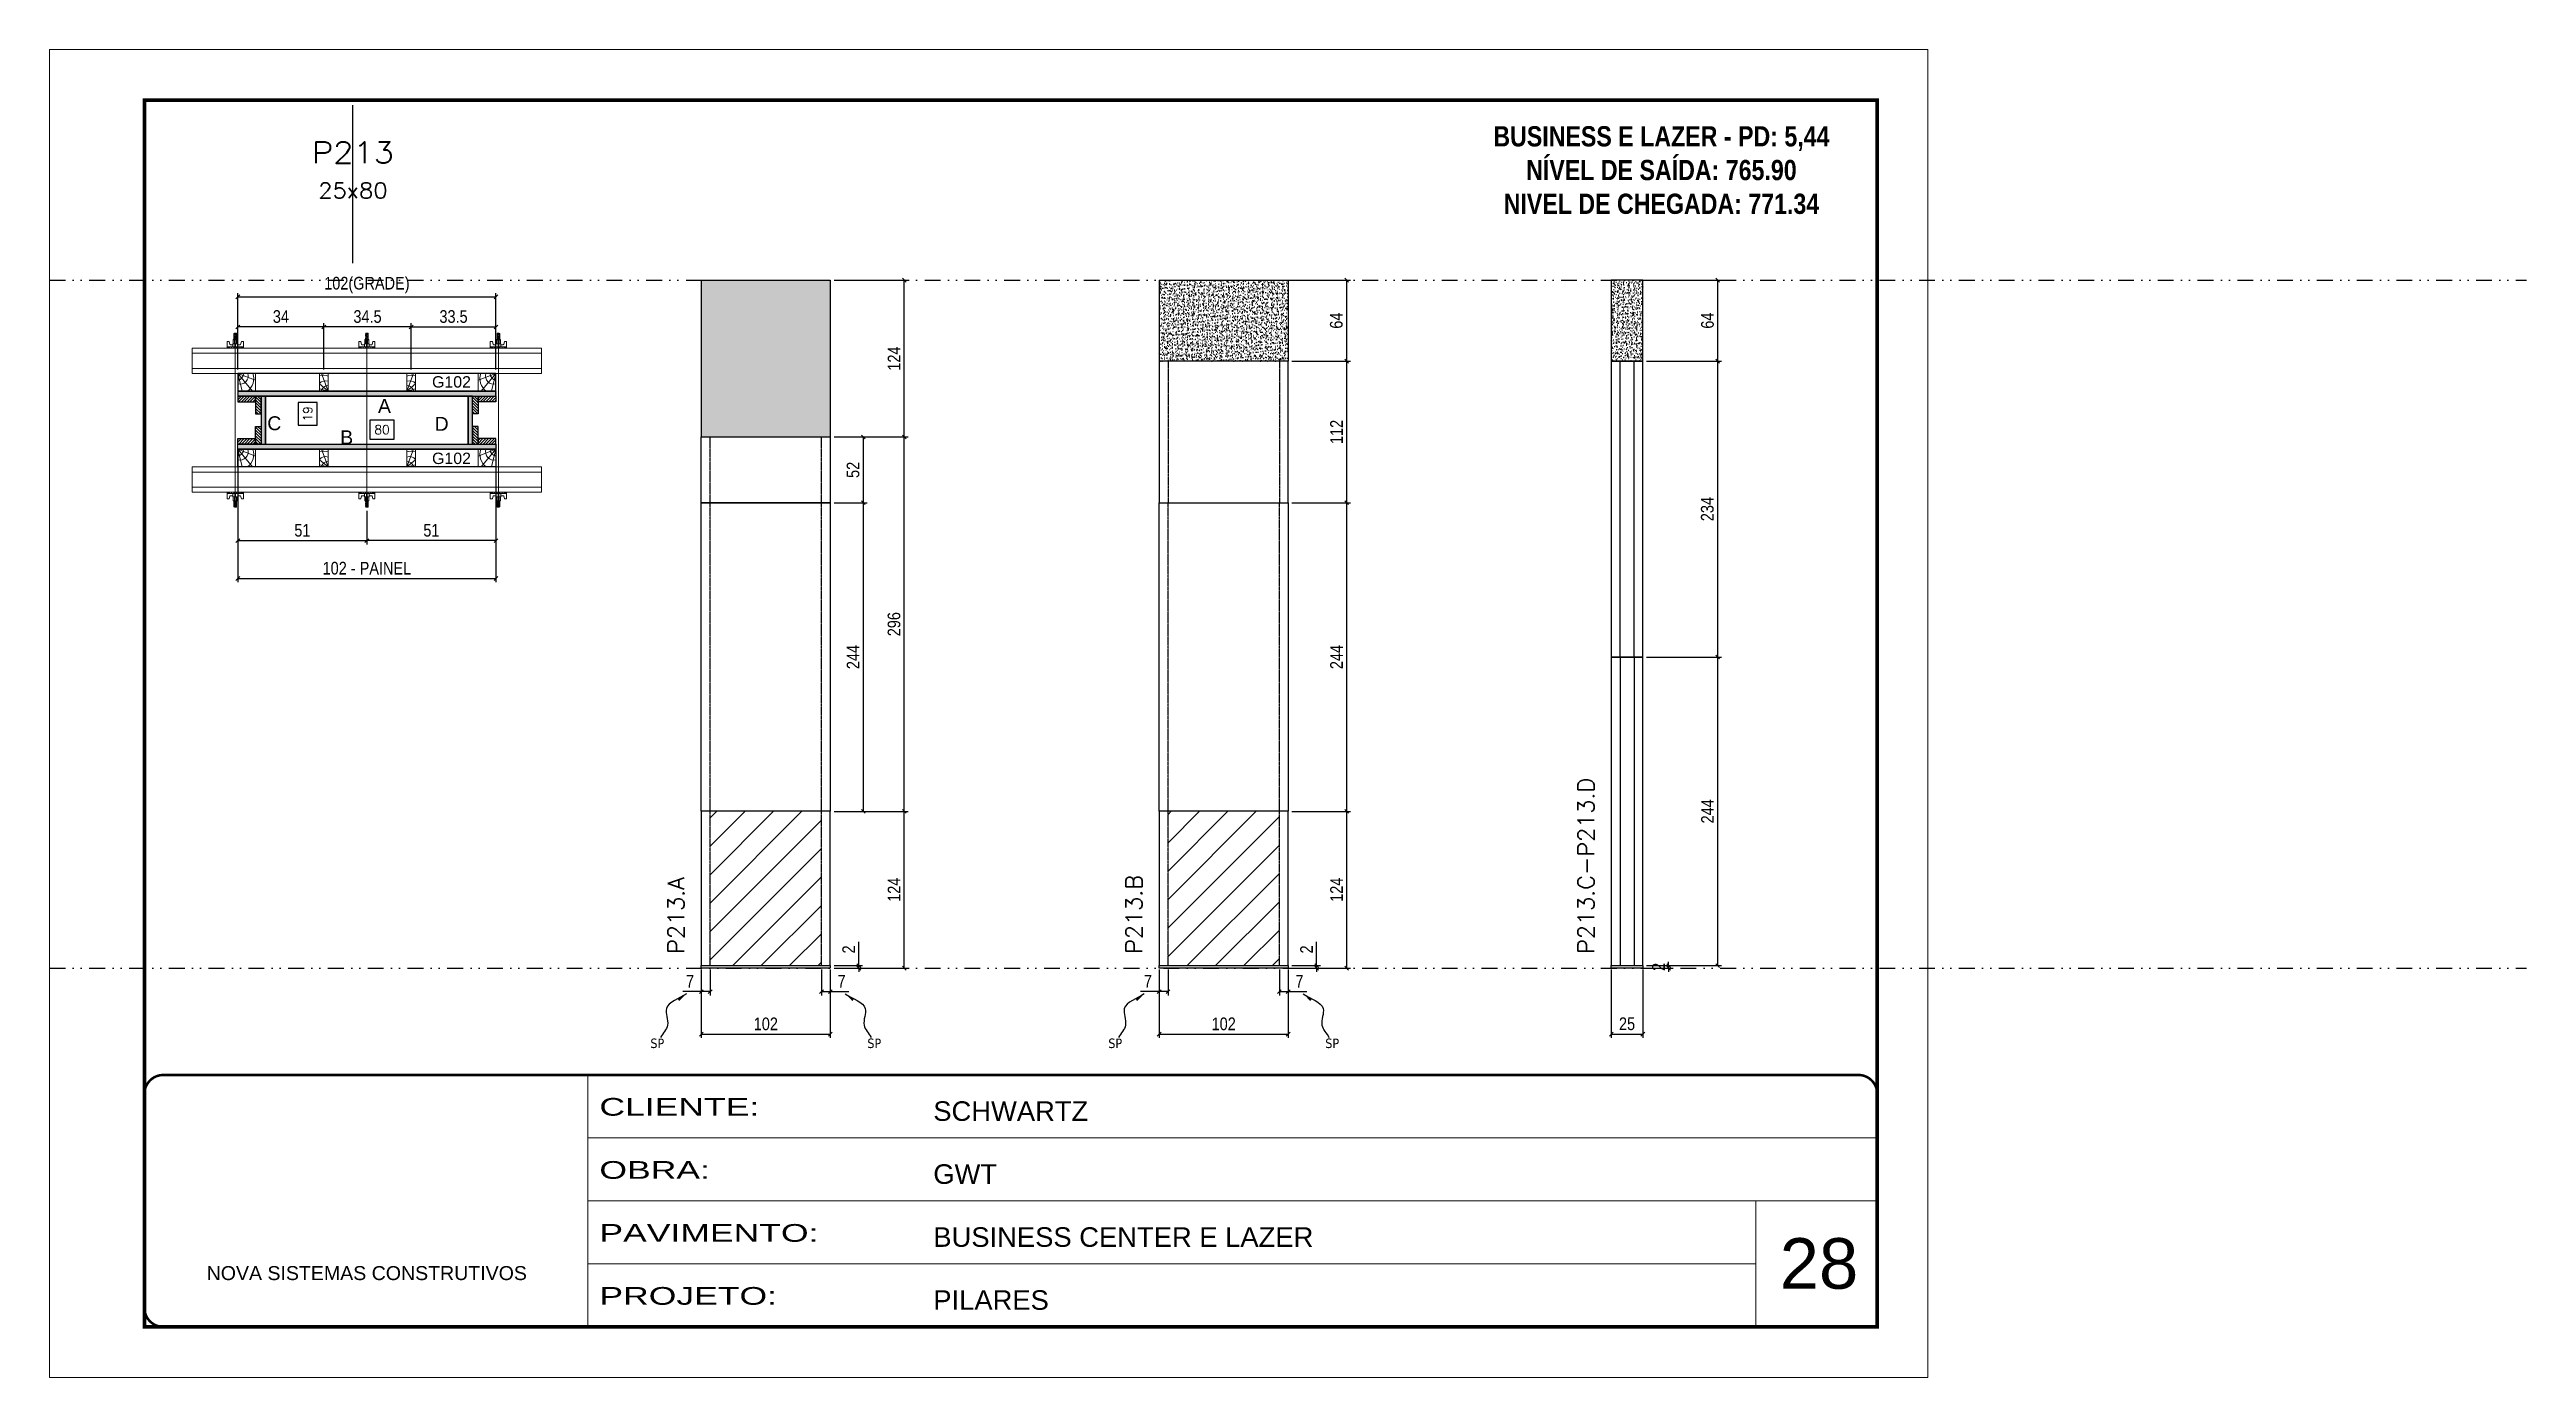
# Model space of a CAD drawing. Extents: x 13379 to 23315, y 867 to 16997.
# Drawn here: x 19154 to 21113, y 8907 to 9957 of the extents above; entities that cross this region are included whole.
import ezdxf
from ezdxf.enums import TextEntityAlignment as Align

# ---------------------------------------------------------------- set-up
doc = ezdxf.new("R2010")
doc.units = 0
for name, pattern in [('CONTINUO', [0]), ('DASHED', [0.75, 0.5, -0.25]), ('DIVIDE2', [0.625, 0.25, -0.125, 0, -0.125, 0, -0.125]), ('HIDDEN', [0.375, 0.25, -0.125])]:
    doc.linetypes.add(name, pattern=pattern)
for name, color, linetype, lineweight in [('CARIMBO', 255, 'Continuous', 9), ('Folhas', 255, 'Continuous', 9), ('Hachura', 251, 'Continuous', 9), ('Madeira', 126, 'Continuous', 18), ('Perfil Metálico', 224, 'Continuous', 18), ('SARRAFO DE PRESSAO', 251, 'DASHED', 9), ('Texto Seção', 7, 'Continuous', 15)]:
    doc.layers.add(name, color=color, linetype=linetype, lineweight=lineweight)
for name, color, linetype in [('CHAPA', 1, 'Continuous'), ('COTA', 241, 'Continuous'), ('MEIO_PONT', 93, 'Continuous'), ('NOMENCLATURA', 7, 'Continuous'), ('Nível', 160, 'Continuous'), ('Painéis', 200, 'Continuous'), ('SARR_2.2x7', 40, 'Continuous'), ('SARRAFO', 251, 'Continuous'), ('Sarrafo de Pressão', 42, 'HIDDEN'), ('texto', 7, 'Continuous'), ('Texto de Titulo', 7, 'Continuous'), ('Texto Qtd Sarr', 242, 'Continuous'), ('TEXTO_GERAL', 7, 'Continuous')]:
    doc.layers.add(name, color=color, linetype=linetype)
doc.styles.add('ARIAL', font='arial.ttf')
doc.styles.add('COTA TECNICA', font='techl___.ttf', dxfattribs={"height": 10})
doc.styles.add('COTA TECNICA 2X', font='techl___.ttf', dxfattribs={"height": 10})
doc.styles.add('COTA TECNICA-50', font='techl___.ttf', dxfattribs={"height": 10})
doc.styles.add('REGUA-120', font='ROMANS.shx', dxfattribs={"height": 15})
doc.styles.add('ROMANC', font='techb___.ttf', dxfattribs={"height": 2.5})
doc.styles.add('ROMANS', font='romans.shx')
doc.styles.add('SANSSERIF', font='sas_____.pfb')
doc.styles.get("Standard").update_dxf_attribs({"font": 'arial.ttf'})
doc.styles.add('Tecnologia', font='')
doc.styles.get('Tecnologia').set_extended_font_data('Forgotten Futurist')
doc.dimstyles.new('COTA PAINEL-50', dxfattribs={"dimtxt": 10, "dimasz": 3, "dimexe": 3, "dimexo": 3, "dimgap": 3, "dimtad": 1, "dimdec": 1, "dimzin": 12, "dimdsep": 46, "dimtxsty": 'COTA TECNICA-50', "dimblk1": 'OBLIQUE', "dimblk2": 'OBLIQUE', "dimsah": 1, "dimcen": 0.9, "dimclrd": 4, "dimclre": 4, "dimclrt": 240, "dimadec": 1, "dimazin": 3, "dimtfac": 1, "dimtdec": 1, "dimtmove": 0, "dimatfit": 3, "dimfxl": 1, "dimtolj": 1, "dimtzin": 12, "dimarcsym": 0})
doc.dimstyles.new('PAINEL', dxfattribs={"dimtxt": 10, "dimasz": 3, "dimexe": 3, "dimexo": 3, "dimgap": 3, "dimtad": 1, "dimdec": 1, "dimzin": 12, "dimdsep": 46, "dimtxsty": 'COTA TECNICA', "dimblk1": 'OBLIQUE', "dimblk2": 'OBLIQUE', "dimsah": 1, "dimcen": 0.9, "dimclrd": 4, "dimclre": 4, "dimclrt": 240, "dimadec": 1, "dimazin": 3, "dimtfac": 1, "dimtdec": 1, "dimtmove": 0, "dimatfit": 3, "dimfxl": 1, "dimtolj": 1, "dimtzin": 12, "dimarcsym": 0})
doc.dimstyles.new('SECAO PILAR', dxfattribs={"dimtxt": 10, "dimasz": 3, "dimexe": 3, "dimexo": 3, "dimgap": 3, "dimtad": 1, "dimdec": 1, "dimlfac": 0.5, "dimzin": 12, "dimdsep": 46, "dimtxsty": 'COTA TECNICA 2X', "dimblk1": 'OBLIQUE', "dimblk2": 'OBLIQUE', "dimsah": 1, "dimcen": 0.9, "dimclrd": 256, "dimclre": 256, "dimclrt": 256, "dimadec": 1, "dimazin": 3, "dimtfac": 1, "dimtdec": 1, "dimtmove": 0, "dimatfit": 3, "dimfxl": 1, "dimtolj": 1, "dimtzin": 12, "dimarcsym": 0})
doc.dimstyles.new('SECÇÃO 2', dxfattribs={"dimtxt": 7, "dimasz": 6, "dimexe": 0.18, "dimexo": 2, "dimgap": -4, "dimtad": 3, "dimdec": 1, "dimlfac": 0.5, "dimzin": 12, "dimdsep": 46, "dimtxsty": 'ROMANS', "dimblk": 'ARCHTICK', "dimcen": 0.09, "dimse1": 1, "dimse2": 1, "dimsd1": 1, "dimsd2": 1, "dimclrd": 180, "dimclre": 5, "dimclrt": 1, "dimadec": 0, "dimazin": 3, "dimtfac": 1, "dimtdec": 1, "dimtofl": 0, "dimtmove": 0, "dimatfit": 3, "dimldrblk": 'ARCHTICK', "dimfxl": 1, "dimtolj": 1, "dimtzin": 0, "dimarcsym": 0})
doc.dimstyles.get("Standard").update_dxf_attribs({"dimtxt": 0.18, "dimasz": 0.18, "dimexe": 0.18, "dimexo": 0.0625, "dimgap": 0.09, "dimtad": 0, "dimtih": 1, "dimtoh": 1, "dimdec": 4, "dimzin": 0, "dimdsep": 46, "dimtxsty": 'Standard', "dimcen": 0.09, "dimadec": 0, "dimazin": 0, "dimtfac": 1, "dimtdec": 4, "dimtofl": 0, "dimtmove": 0, "dimatfit": 3, "dimfxl": 1, "dimtolj": 1, "dimtzin": 0, "dimarcsym": 0})
pattern_1 = [(225, (10004.404, -13246.421), (1.12253202, -1.12253202), [])]
pattern_2 = [(225, (10179.404, -13246.421), (1.12253202, -1.12253202), [])]

msp = doc.modelspace()

# ---------------------------------------------------------------- texts
at = {"layer": 'CARIMBO', "style": 'ARIAL'}
msp.add_text('28', height=40, dxfattribs=at).set_placement((20522.36, 8977.21))
at = {"layer": 'NOMENCLATURA', "color": 2, "insert": (20428.88, 9923.13), "char_height": 16, "attachment_point": 2, "style": 'ROMANC'}
msp.add_mtext_dynamic_manual_height_columns('\\PBUSINESS E LAZER - PD: 5,44\\PNÍVEL DE SAÍDA: 765.90\\PNIVEL DE CHEGADA: 771.34', width=376.0554, gutter_width=1, heights=[0], dxfattribs=at)
at = {"layer": 'texto', "color": 0, "char_height": 7.5, "attachment_point": 5}
for insert in [(19635.01, 9171.23), (19806.56, 9171.23), (19997.04, 9171.23), (20168.59, 9171.23)]:
    msp.add_mtext('{\\fTahoma|b0|i0|c0|p34;\\C4;SP}', dxfattribs=dict(at, insert=insert))
at = {"layer": 'Texto Seção', "char_height": 13, "width": 285.3299, "attachment_point": 7, "rotation": 90, "style": 'REGUA-120'}
for s, insert in [('P213.C-P213.D', (20375.76, 9241.97)), ('P213.A', (19656.32, 9241.97)), ('P213.B', (20018.34, 9241.97))]:
    msp.add_mtext(s, dxfattribs=dict(at, insert=insert))
at = {"layer": 'TEXTO_GERAL', "color": 0, "linetype": 'Continuous', "style": 'SANSSERIF'}
for p in [(19456.92, 9694.28), (19456.92, 9633.82)]:
    msp.add_text('G102', height=9, dxfattribs=at).set_placement(p, align=Align.MIDDLE_LEFT)
at = {"layer": 'TEXTO_GERAL', "style": 'ARIAL'}
for s, p in [('A', (19419.29, 9675.23)), ('C', (19332.2, 9661.57)), ('B', (19389.44, 9650.46)), ('D', (19464.49, 9661.09))]:
    msp.add_text(s, height=11, dxfattribs=at).set_placement(p, align=Align.MIDDLE_CENTER)

# ---------------------------------------------------------------- blocks, each defined once
blk = doc.blocks.new('9999999999')
at = {"color": 30, "linetype": 'CONTINUO'}
for p, q in [((98564.6, 34230.2), (98564.6, 34429.4)), ((98564.6, 34379.6), (99584, 34379.6)), ((98564.6, 34329.8), (99488, 34329.8)), ((99584, 34329.8), (99488, 34329.8)), ((99488, 34329.8), (99488, 34230.2)), ((98564.6, 34280), (99488, 34280))]:
    blk.add_line(p, q, dxfattribs=at)
at = {"color": 30, "linetype": 'CONTINUO', "const_width": 2}
blk.add_lwpolyline([(99584, 34230.2), (99584, 34414.4, 0.414214), (99569, 34429.4), (98229, 34429.4, 0.414214), (98214, 34414.4), (98214, 34245.2, 0.414214), (98229, 34230.2), (99584, 34230.2)], format="xyb", dxfattribs=at)
at = {"layer": 'Folhas'}
blk.add_lwpolyline([(98139, 34190.2), (99624, 34190.2), (99624, 35240.2), (98139, 35240.2)], close=True, dxfattribs=at)
at = {"layer": 'Folhas', "color": 30, "const_width": 3}
blk.add_lwpolyline([(98214, 34230.2), (99584, 34230.2), (99584, 35200.2), (98214, 35200.2)], close=True, dxfattribs=at)
at = {"color": 7, "linetype": 'Continuous', "ltscale": 5, "style": 'ARIAL'}
for s, height, p in [('SCHWARTZ', 15.48, (98837.7, 34393.1)), ('GWT', 15.48, (98837.7, 34343.3)), ('BUSINESS CENTER E LAZER', 15.483, (98837.7, 34293.5)), ('NOVA SISTEMAS CONSTRUTIVOS', 11.059, (98263.2, 34267.2)), ('PILARES', 15.48, (98837.7, 34243.7))]:
    blk.add_text(s, height=height, dxfattribs=at).set_placement(p)
at = {"layer": 'Folhas', "color": 7, "style": 'Tecnologia', "width": 1.5}
for s, p in [('CLIENTE:', (98573.7, 34397.2)), ('OBRA:', (98573.7, 34347.3)), ('PAVIMENTO:', (98573.7, 34297.5)), ('PROJETO:', (98573.7, 34247.7))]:
    blk.add_text(s, height=14, dxfattribs=at).set_placement(p)
blk = doc.blocks.new('*D916')
at = {"layer": 'COTA', "color": 180, "lineweight": -2, "transparency": 16777216}
for p, q in [((19427, 9664), (19407.7, 9664)), ((19407.7, 9664), (19407.7, 9649)), ((19427, 9649), (19427, 9664)), ((19407.7, 9649), (19427, 9649))]:
    blk.add_line(p, q, dxfattribs=at)
at = {"layer": 'Defpoints', "color": 0, "transparency": 16777216}
for p in [(19325.4, 9645), (19485.4, 9645), (19485.4, 9645)]:
    blk.add_point(p, dxfattribs=at)
at = {"layer": 'COTA', "color": 1, "transparency": 16777216, "insert": (19417.4, 9656.5), "char_height": 7, "attachment_point": 5, "style": 'ROMANS'}
blk.add_mtext('\\A1;80', dxfattribs=at)
blk = doc.blocks.new('_ArchTick')
at = {"color": 0, "linetype": 'ByBlock', "const_width": 0.15}
blk.add_lwpolyline([(-0.5, -0.5), (0.5, 0.5)], dxfattribs=at)
blk = doc.blocks.new('_Oblique')
at = {"color": 0, "linetype": 'ByBlock', "lineweight": -2}
blk.add_line((-0.5, -0.5), (0.5, 0.5), dxfattribs=at)
blk = doc.blocks.new('*D917')
at = {"layer": 'COTA', "lineweight": -2, "transparency": 16777216}
for p, q in [((19303.4, 9638), (19303.4, 9535.8)), ((19507.4, 9638), (19507.4, 9535.8)), ((19303.4, 9538.8), (19507.4, 9538.8))]:
    blk.add_line(p, q, dxfattribs=at)
at = {"layer": 'Defpoints', "color": 0, "transparency": 16777216}
for p in [(19303.4, 9641), (19507.4, 9641), (19507.4, 9538.8)]:
    blk.add_point(p, dxfattribs=at)
at = {"layer": 'COTA', "lineweight": -2, "transparency": 16777216, "xscale": 3, "yscale": 3, "zscale": 3, "rotation": 180}
blk.add_blockref('_Oblique', (19303.4, 9538.8), dxfattribs=at)
at = {"layer": 'COTA', "lineweight": -2, "transparency": 16777216, "xscale": 3, "yscale": 3, "zscale": 3}
blk.add_blockref('_Oblique', (19507.4, 9538.8), dxfattribs=at)
at = {"layer": 'COTA', "transparency": 16777216, "insert": (19405.4, 9546.9), "char_height": 10, "attachment_point": 5, "style": 'COTA TECNICA 2X'}
blk.add_mtext('\\A1;102 - PAINEL', dxfattribs=at)
blk = doc.blocks.new('*D918')
at = {"layer": 'COTA', "lineweight": -2, "transparency": 16777216}
for p, q in [((19303.4, 9604), (19303.4, 9565.8)), ((19405.4, 9592.2), (19405.4, 9565.8)), ((19303.4, 9568.8), (19405.4, 9568.8))]:
    blk.add_line(p, q, dxfattribs=at)
at = {"layer": 'Defpoints', "color": 0, "transparency": 16777216}
for p in [(19303.4, 9607), (19405.4, 9595.2), (19405.4, 9568.8)]:
    blk.add_point(p, dxfattribs=at)
at = {"layer": 'COTA', "lineweight": -2, "transparency": 16777216, "xscale": 3, "yscale": 3, "zscale": 3, "rotation": 180}
blk.add_blockref('_Oblique', (19303.4, 9568.8), dxfattribs=at)
at = {"layer": 'COTA', "lineweight": -2, "transparency": 16777216, "xscale": 3, "yscale": 3, "zscale": 3}
blk.add_blockref('_Oblique', (19405.4, 9568.8), dxfattribs=at)
at = {"layer": 'COTA', "transparency": 16777216, "insert": (19354.4, 9576.9), "char_height": 10, "attachment_point": 5, "style": 'COTA TECNICA 2X'}
blk.add_mtext('\\A1;51', dxfattribs=at)
blk = doc.blocks.new('*D919')
at = {"layer": 'COTA', "lineweight": -2, "transparency": 16777216}
for p, q in [((19507.4, 9604), (19507.4, 9565.8)), ((19405.4, 9592.2), (19405.4, 9565.8)), ((19507.4, 9568.8), (19405.4, 9568.8))]:
    blk.add_line(p, q, dxfattribs=at)
at = {"layer": 'Defpoints', "color": 0, "transparency": 16777216}
for p in [(19507.4, 9607), (19405.4, 9595.2), (19405.4, 9568.8)]:
    blk.add_point(p, dxfattribs=at)
at = {"layer": 'COTA', "lineweight": -2, "transparency": 16777216, "xscale": 3, "yscale": 3, "zscale": 3, "rotation": 180}
blk.add_blockref('_Oblique', (19405.4, 9568.8), dxfattribs=at)
at = {"layer": 'COTA', "lineweight": -2, "transparency": 16777216, "xscale": 3, "yscale": 3, "zscale": 3}
blk.add_blockref('_Oblique', (19507.4, 9568.8), dxfattribs=at)
at = {"layer": 'COTA', "transparency": 16777216, "insert": (19456.4, 9576.9), "char_height": 10, "attachment_point": 5, "style": 'COTA TECNICA 2X'}
blk.add_mtext('\\A1;51', dxfattribs=at)
blk = doc.blocks.new('*D920')
at = {"layer": 'COTA', "color": 180, "lineweight": -2, "transparency": 16777216}
for p, q in [((19366.1, 9678), (19351.1, 9678)), ((19351.1, 9678), (19351.1, 9660)), ((19366.1, 9660), (19366.1, 9678)), ((19351.1, 9660), (19366.1, 9660))]:
    blk.add_line(p, q, dxfattribs=at)
at = {"layer": 'Defpoints', "color": 0, "transparency": 16777216}
for p in [(19325.4, 9683), (19370.1, 9683), (19325.4, 9645)]:
    blk.add_point(p, dxfattribs=at)
at = {"layer": 'COTA', "color": 1, "transparency": 16777216, "insert": (19358.6, 9669), "char_height": 7, "attachment_point": 5, "rotation": 90, "style": 'ROMANS'}
blk.add_mtext('\\A1;19', dxfattribs=at)
blk = doc.blocks.new('titulo1')
at = {"layer": 'Defpoints', "color": 252, "linetype": 'HIDDEN', "ltscale": 2}
blk.add_line((0, 0), (0, 125), dxfattribs=at)
at = {"layer": 'Defpoints', "style": 'ROMANS', "oblique": 15}
blk.add_attdef('FOLHA', text='', height=10, dxfattribs=at).set_placement((0, 15.6), align=Align.MIDDLE_CENTER)
at = {"layer": 'Texto Qtd Sarr', "color": 3, "style": 'ROMANS', "oblique": 15}
for tag, height, p in [('TITULO', 17, (0, 71.4)), ('SEÇÃO', 12, (0, 41.5))]:
    blk.add_attdef(tag, text='', height=height, dxfattribs=at).set_placement(p, align=Align.MIDDLE_CENTER)
blk = doc.blocks.new('PONTALETE')
at = {"layer": 'Madeira'}
for q in [(2.71, 7), (7, 5.76), (7, 1.74)]:
    blk.add_line((0, 0), q, dxfattribs=at)
blk.add_lwpolyline([(0, 0), (7, 0), (7, 7), (0, 7)], close=True, dxfattribs=at)
for centre, radius, start, end in [((2.04, 0.06), 6.23, 37.28179, 109.09128), ((1.09, 0.9), 3.19, 343.60304, 109.98471), ((-0.21, -0.78), 3.09, 14.63219, 86.0383)]:
    blk.add_arc(centre, radius, start, end, dxfattribs=at)
blk = doc.blocks.new('*D921')
at = {"layer": 'COTA', "lineweight": -2, "transparency": 16777216}
for p, q in [((19303.4, 9704), (19303.4, 9764.5)), ((19303.4, 9761.5), (19507.4, 9761.5)), ((19507.4, 9704), (19507.4, 9764.5))]:
    blk.add_line(p, q, dxfattribs=at)
at = {"layer": 'Defpoints', "color": 0, "transparency": 16777216}
for p in [(19507.4, 9761.5), (19303.4, 9701), (19507.4, 9701)]:
    blk.add_point(p, dxfattribs=at)
at = {"layer": 'COTA', "lineweight": -2, "transparency": 16777216, "xscale": 3, "yscale": 3, "zscale": 3, "rotation": 180}
blk.add_blockref('_Oblique', (19303.4, 9761.5), dxfattribs=at)
at = {"layer": 'COTA', "lineweight": -2, "transparency": 16777216, "xscale": 3, "yscale": 3, "zscale": 3}
blk.add_blockref('_Oblique', (19507.4, 9761.5), dxfattribs=at)
at = {"layer": 'COTA', "transparency": 16777216, "insert": (19405.4, 9770.8), "char_height": 10, "attachment_point": 5, "style": 'COTA TECNICA 2X'}
blk.add_mtext('\\A1;102(GRADE)', dxfattribs=at)
blk = doc.blocks.new('MEIO PONTALETE')
at = {"layer": 'Madeira'}
for q in [(2.71, 7), (3.5, 2.88), (3.5, 0.87)]:
    blk.add_line((0, 0), q, dxfattribs=at)
blk.add_lwpolyline([(0, 0), (3.5, 0), (3.5, 7), (0, 7)], close=True, dxfattribs=at)
for centre, radius, start, end in [((2.04, 0.06), 6.23, 76.44987, 109.09128), ((1.09, 0.9), 3.19, 40.90626, 109.98471), ((-0.21, -0.78), 3.09, 14.63219, 86.0383)]:
    blk.add_arc(centre, radius, start, end, dxfattribs=at)
blk = doc.blocks.new('*D922')
at = {"layer": 'COTA', "lineweight": -2, "transparency": 16777216}
for p, q in [((19440.4, 9704), (19440.4, 9740.7)), ((19440.4, 9737.7), (19507.4, 9737.7)), ((19507.4, 9704), (19507.4, 9740.7))]:
    blk.add_line(p, q, dxfattribs=at)
at = {"layer": 'Defpoints', "color": 0, "transparency": 16777216}
for p in [(19507.4, 9737.7), (19440.4, 9701), (19507.4, 9701)]:
    blk.add_point(p, dxfattribs=at)
at = {"layer": 'COTA', "lineweight": -2, "transparency": 16777216, "xscale": 3, "yscale": 3, "zscale": 3, "rotation": 180}
blk.add_blockref('_Oblique', (19440.4, 9737.7), dxfattribs=at)
at = {"layer": 'COTA', "lineweight": -2, "transparency": 16777216, "xscale": 3, "yscale": 3, "zscale": 3}
blk.add_blockref('_Oblique', (19507.4, 9737.7), dxfattribs=at)
at = {"layer": 'COTA', "transparency": 16777216, "insert": (19473.9, 9745.9), "char_height": 10, "attachment_point": 5, "style": 'COTA TECNICA 2X'}
blk.add_mtext('\\A1;33.5', dxfattribs=at)
blk = doc.blocks.new('*D944')
at = {"layer": 'COTA', "lineweight": -2, "transparency": 16777216}
for p, q in [((19371.4, 9704), (19371.4, 9740.7)), ((19440.4, 9737.7), (19371.4, 9737.7)), ((19440.4, 9704), (19440.4, 9740.7))]:
    blk.add_line(p, q, dxfattribs=at)
at = {"layer": 'Defpoints', "color": 0, "transparency": 16777216}
for p in [(19371.4, 9737.7), (19371.4, 9701), (19440.4, 9701)]:
    blk.add_point(p, dxfattribs=at)
at = {"layer": 'COTA', "lineweight": -2, "transparency": 16777216, "xscale": 3, "yscale": 3, "zscale": 3, "rotation": 180}
blk.add_blockref('_Oblique', (19371.4, 9737.7), dxfattribs=at)
at = {"layer": 'COTA', "lineweight": -2, "transparency": 16777216, "xscale": 3, "yscale": 3, "zscale": 3}
blk.add_blockref('_Oblique', (19440.4, 9737.7), dxfattribs=at)
at = {"layer": 'COTA', "transparency": 16777216, "insert": (19405.9, 9745.9), "char_height": 10, "attachment_point": 5, "style": 'COTA TECNICA 2X'}
blk.add_mtext('\\A1;34.5', dxfattribs=at)
blk = doc.blocks.new('*D945')
at = {"layer": 'COTA', "linetype": 'ByBlock', "lineweight": -2, "transparency": 16777216}
for p, q in [((19303.4, 9704), (19303.4, 9740.7)), ((19371.4, 9737.7), (19303.4, 9737.7)), ((19371.4, 9704), (19371.4, 9740.7))]:
    blk.add_line(p, q, dxfattribs=at)
at = {"layer": 'Defpoints', "color": 0, "linetype": 'ByBlock', "transparency": 16777216}
for p in [(19303.4, 9737.7), (19303.4, 9701), (19371.4, 9701)]:
    blk.add_point(p, dxfattribs=at)
at = {"layer": 'COTA', "linetype": 'ByBlock', "lineweight": -2, "transparency": 16777216, "xscale": 3, "yscale": 3, "zscale": 3, "rotation": 180}
blk.add_blockref('_Oblique', (19303.4, 9737.7), dxfattribs=at)
at = {"layer": 'COTA', "linetype": 'ByBlock', "lineweight": -2, "transparency": 16777216, "xscale": 3, "yscale": 3, "zscale": 3}
blk.add_blockref('_Oblique', (19371.4, 9737.7), dxfattribs=at)
at = {"layer": 'COTA', "linetype": 'ByBlock', "transparency": 16777216, "insert": (19337.4, 9745.9), "char_height": 10, "attachment_point": 5, "style": 'COTA TECNICA 2X'}
blk.add_mtext('\\A1;34', dxfattribs=at)
blk = doc.blocks.new('C')
at = {"layer": 'Hachura', "color": 0}
for p, q in [((0, 3.22), (0, -3.22)), ((0.45, 3.22), (0, 3.22)), ((0.46, 3.16), (0, 3.16)), ((0.46, 3.05), (0, 3.05)), ((0.46, 2.88), (0, 2.88)), ((0, 2.75), (0, -1.16)), ((0.46, 2.65), (0, 2.65)), ((0.46, 2.23), (0, 2.23)), ((0.46, 1.51), (0, 1.51)), ((0.39, 0.49), (0.17, 0.49)), ((0.45, -3.23), (0.45, 3.22)), ((0.45, 3.22), (2.58, 3.22)), ((1.74, 0.97), (0.45, 0.97)), ((1.45, 0.1), (0.45, 0.1)), ((1.35, 1.94), (1.35, 0.96)), ((2.58, 2.39), (1.47, 2.09)), ((1.74, -0.97), (1.74, 0.97)), ((1.74, 0.97), (1.74, 0.84)), ((1.74, 0.97), (1.74, 0.84)), ((1.74, 0.84), (3.35, 0.84)), ((3.35, 0.45), (1.74, 0.45)), ((2.58, 3.22), (2.58, 2.39)), ((3.32, 0.84), (3.32, -0.84)), ((3.35, 0.84), (3.35, -0.84)), ((3.68, 0.45), (3.35, 0.45)), ((3.84, -0.52), (3.35, 0.45)), ((3.35, 0.06), (3.67, -0.57)), ((3.68, 0.45), (4.16, -0.52)), ((3.72, 0.5), (4.25, -0.57)), ((4.37, -0.55), (3.83, 0.53)), ((4.15, 0.45), (3.93, 0.45)), ((4.42, -0.52), (3.93, 0.45)), ((4.15, 0.45), (4.26, 0.45)), ((4.26, 0.45), (4.74, -0.52)), ((4.3, 0.5), (4.83, -0.57)), ((4.95, -0.55), (4.41, 0.53)), ((4.51, 0.45), (4.84, 0.45)), ((5, -0.52), (4.51, 0.45)), ((4.84, 0.45), (5.32, -0.52)), ((4.88, 0.5), (5.41, -0.57)), ((5.53, -0.55), (4.99, 0.53)), ((5.58, -0.52), (5.09, 0.45)), ((5.42, 0.45), (5.09, 0.45)), ((5.58, -0.52), (5.09, 0.45)), ((5.42, 0.45), (5.74, -0.19)), ((5.46, 0.5), (5.74, -0.07)), ((5.74, 0.19), (5.57, 0.53)), ((5.74, 0.32), (5.68, 0.45)), ((5.68, 0.45), (5.74, 0.45)), ((5.74, 0.45), (5.9, 0.29)), ((5.74, 0.45), (5.74, -0.52)), ((5.9, -0.36), (5.9, 0.29)), ((0.45, 0), (0, 0)), ((0.46, -1.52), (0, -1.52)), ((0.46, -2.23), (0, -2.23)), ((0.46, -2.65), (0, -2.65)), ((0.46, -2.88), (0, -2.88)), ((0.46, -3.05), (0, -3.05)), ((0.46, -3.16), (0, -3.16)), ((0, -3.22), (2.57, -3.22)), ((0.08, -0.48), (0.29, -0.48)), ((0.29, -0.48), (0.4, -0.48)), ((0.45, 0), (0.45, -0.97)), ((0.45, -0.16), (1.45, -0.16)), ((0.45, -0.65), (0.45, -0.32)), ((0.45, -3.23), (0.45, -0.65)), ((0.45, -0.97), (1.74, -0.97)), ((1.35, -1.94), (1.35, -0.97)), ((2.58, -2.39), (1.47, -2.1)), ((3.35, -0.32), (1.74, -0.32)), ((3.35, -0.84), (1.74, -0.84)), ((2.58, -3.23), (2.58, -2.39)), ((3.35, -0.07), (3.58, -0.52)), ((3.35, -0.52), (3.58, -0.52)), ((3.84, -0.52), (4.16, -0.52)), ((4.42, -0.52), (4.74, -0.52)), ((4.63, -0.52), (4.74, -0.52)), ((5, -0.52), (5.32, -0.52)), ((5.58, -0.52), (5.74, -0.52)), ((5.74, -0.52), (5.9, -0.36)), ((5.74, -0.52), (5.74, -0.52))]:
    blk.add_line(p, q, dxfattribs=at)
for centre, radius, start, end in [((1.52, 1.94), 0.161, 104.74356, 180), ((1.44, -0.03), 0.129, 272.69497, 87.30503), ((3.81, 0.39), 0.143, 25.56881, 154.43119), ((4.39, 0.39), 0.143, 25.56881, 154.43119), ((4.97, 0.39), 0.143, 25.56881, 154.43119), ((5.55, 0.39), 0.143, 25.56881, 154.43119), ((0.17, -0.37), 0.174, 221.74404, 317.85924), ((1.52, -1.94), 0.161, 180, 255.25644), ((3.71, -0.4), 0.174, 222.14076, 318.25596), ((4.29, -0.4), 0.174, 222.14076, 318.25596), ((4.87, -0.4), 0.174, 222.14076, 318.25596), ((5.45, -0.4), 0.174, 222.14076, 318.25596), ((5.61, -0.4), 0.174, 317.85924, 318.25596)]:
    blk.add_arc(centre, radius, start, end, dxfattribs=at)
blk = doc.blocks.new('*D923')
at = {"layer": 'COTA', "color": 4, "lineweight": -2, "transparency": 16777216}
for p, q in [((19669.8, 9229.7), (19669.8, 9175.5)), ((19771.8, 9229.7), (19771.8, 9175.5)), ((19669.8, 9178.5), (19771.8, 9178.5))]:
    blk.add_line(p, q, dxfattribs=at)
at = {"layer": 'Defpoints', "color": 0, "transparency": 16777216}
for p in [(19669.8, 9232.7), (19771.8, 9232.7), (19771.8, 9178.5)]:
    blk.add_point(p, dxfattribs=at)
at = {"layer": 'COTA', "color": 4, "lineweight": -2, "transparency": 16777216, "xscale": 3, "yscale": 3, "zscale": 3, "rotation": 180}
blk.add_blockref('_Oblique', (19669.8, 9178.5), dxfattribs=at)
at = {"layer": 'COTA', "color": 4, "lineweight": -2, "transparency": 16777216, "xscale": 3, "yscale": 3, "zscale": 3}
blk.add_blockref('_Oblique', (19771.8, 9178.5), dxfattribs=at)
at = {"layer": 'COTA', "color": 240, "transparency": 16777216, "insert": (19720.8, 9186.6), "char_height": 10, "attachment_point": 5, "style": 'COTA TECNICA'}
blk.add_mtext('\\A1;102', dxfattribs=at)
blk = doc.blocks.new('*D924')
at = {"layer": 'COTA', "color": 4, "lineweight": -2, "transparency": 16777216}
for p, q in [((19774.8, 9774.7), (19833.3, 9774.7)), ((19830.3, 9650.7), (19830.3, 9774.7)), ((19774.8, 9650.7), (19833.3, 9650.7))]:
    blk.add_line(p, q, dxfattribs=at)
at = {"layer": 'Defpoints', "color": 0, "transparency": 16777216}
for p in [(19771.8, 9774.7), (19830.3, 9774.7), (19771.8, 9650.7)]:
    blk.add_point(p, dxfattribs=at)
at = {"layer": 'COTA', "color": 4, "lineweight": -2, "transparency": 16777216, "xscale": 3, "yscale": 3, "zscale": 3}
for p, rotation in [((19830.3, 9774.7), 90), ((19830.3, 9650.7), 270)]:
    blk.add_blockref('_Oblique', p, dxfattribs=dict(at, rotation=rotation))
at = {"layer": 'COTA', "color": 240, "transparency": 16777216, "insert": (19822.2, 9712.7), "char_height": 10, "attachment_point": 5, "rotation": 90, "style": 'COTA TECNICA'}
blk.add_mtext('\\A1;124', dxfattribs=at)
blk = doc.blocks.new('*D925')
at = {"layer": 'COTA', "color": 4, "lineweight": -2, "transparency": 16777216}
for p, q in [((19774.8, 9354.7), (19833.3, 9354.7)), ((19830.3, 9230.7), (19830.3, 9354.7)), ((19774.8, 9230.7), (19833.3, 9230.7))]:
    blk.add_line(p, q, dxfattribs=at)
at = {"layer": 'Defpoints', "color": 0, "transparency": 16777216}
for p in [(19771.8, 9354.7), (19830.3, 9354.7), (19771.8, 9230.7)]:
    blk.add_point(p, dxfattribs=at)
at = {"layer": 'COTA', "color": 4, "lineweight": -2, "transparency": 16777216, "xscale": 3, "yscale": 3, "zscale": 3}
for p, rotation in [((19830.3, 9354.7), 90), ((19830.3, 9230.7), 270)]:
    blk.add_blockref('_Oblique', p, dxfattribs=dict(at, rotation=rotation))
at = {"layer": 'COTA', "color": 240, "transparency": 16777216, "insert": (19822.2, 9292.7), "char_height": 10, "attachment_point": 5, "rotation": 90, "style": 'COTA TECNICA-50'}
blk.add_mtext('\\A1;124', dxfattribs=at)
blk = doc.blocks.new('*D926')
at = {"layer": 'COTA', "color": 4, "lineweight": -2, "transparency": 16777216}
for p, q in [((19794.3, 9232.7), (19794.3, 9251.5)), ((19774.8, 9232.7), (19797.3, 9232.7)), ((19774.8, 9230.7), (19797.3, 9230.7)), ((19794.3, 9230.7), (19794.3, 9232.7)), ((19794.3, 9230.7), (19794.3, 9227.7))]:
    blk.add_line(p, q, dxfattribs=at)
at = {"layer": 'Defpoints', "color": 0, "transparency": 16777216}
for p in [(19771.8, 9232.7), (19771.8, 9230.7), (19794.3, 9230.7)]:
    blk.add_point(p, dxfattribs=at)
at = {"layer": 'COTA', "color": 4, "lineweight": -2, "transparency": 16777216, "xscale": 3, "yscale": 3, "zscale": 3}
for p, rotation in [((19794.3, 9232.7), 270), ((19794.3, 9230.7), 90)]:
    blk.add_blockref('_Oblique', p, dxfattribs=dict(at, rotation=rotation))
at = {"layer": 'COTA', "color": 240, "transparency": 16777216, "insert": (19786.3, 9245.5), "char_height": 10, "attachment_point": 5, "rotation": 90, "style": 'COTA TECNICA-50'}
blk.add_mtext('\\A1;2', dxfattribs=at)
blk = doc.blocks.new('*D946')
at = {"layer": 'COTA', "color": 4, "linetype": 'ByBlock', "lineweight": -2, "transparency": 16777216}
for p, q in [((19774.8, 9598.7), (19800.9, 9598.7)), ((19797.9, 9354.7), (19797.9, 9598.7)), ((19774.8, 9354.7), (19800.9, 9354.7))]:
    blk.add_line(p, q, dxfattribs=at)
at = {"layer": 'Defpoints', "color": 0, "linetype": 'ByBlock', "transparency": 16777216}
for p in [(19771.8, 9598.7), (19797.9, 9598.7), (19771.8, 9354.7)]:
    blk.add_point(p, dxfattribs=at)
at = {"layer": 'COTA', "color": 4, "linetype": 'ByBlock', "lineweight": -2, "transparency": 16777216, "xscale": 3, "yscale": 3, "zscale": 3}
for p, rotation in [((19797.9, 9598.7), 90), ((19797.9, 9354.7), 270)]:
    blk.add_blockref('_Oblique', p, dxfattribs=dict(at, rotation=rotation))
at = {"layer": 'COTA', "color": 240, "linetype": 'ByBlock', "transparency": 16777216, "insert": (19789.8, 9476.7), "char_height": 10, "attachment_point": 5, "rotation": 90, "style": 'COTA TECNICA'}
blk.add_mtext('\\A1;244', dxfattribs=at)
blk = doc.blocks.new('*D927')
at = {"layer": 'COTA', "color": 4, "lineweight": -2, "transparency": 16777216}
for p, q in [((19669.8, 9227.7), (19669.8, 9209.2)), ((19676.8, 9229.7), (19676.8, 9209.2)), ((19669.8, 9212.2), (19655.1, 9212.2)), ((19676.8, 9212.2), (19669.8, 9212.2))]:
    blk.add_line(p, q, dxfattribs=at)
at = {"layer": 'Defpoints', "color": 0, "transparency": 16777216}
for p in [(19669.8, 9230.7), (19676.8, 9232.7), (19669.8, 9212.2)]:
    blk.add_point(p, dxfattribs=at)
at = {"layer": 'COTA', "color": 4, "lineweight": -2, "transparency": 16777216, "xscale": 3, "yscale": 3, "zscale": 3, "rotation": 180}
blk.add_blockref('_Oblique', (19669.8, 9212.2), dxfattribs=at)
at = {"layer": 'COTA', "color": 4, "lineweight": -2, "transparency": 16777216, "xscale": 3, "yscale": 3, "zscale": 3}
blk.add_blockref('_Oblique', (19676.8, 9212.2), dxfattribs=at)
at = {"layer": 'COTA', "color": 240, "transparency": 16777216, "insert": (19660.9, 9220.3), "char_height": 10, "attachment_point": 5, "style": 'COTA TECNICA-50'}
blk.add_mtext('\\A1;7', dxfattribs=at)
blk = doc.blocks.new('*D928')
at = {"layer": 'COTA', "color": 4, "lineweight": -2, "transparency": 16777216}
for p, q in [((19764.8, 9229.7), (19764.8, 9209.2)), ((19771.8, 9227.7), (19771.8, 9209.2)), ((19764.8, 9212.2), (19771.8, 9212.2)), ((19771.8, 9212.2), (19786.5, 9212.2))]:
    blk.add_line(p, q, dxfattribs=at)
at = {"layer": 'Defpoints', "color": 0, "transparency": 16777216}
for p in [(19764.8, 9232.7), (19771.8, 9230.7), (19771.8, 9212.2)]:
    blk.add_point(p, dxfattribs=at)
at = {"layer": 'COTA', "color": 4, "lineweight": -2, "transparency": 16777216, "xscale": 3, "yscale": 3, "zscale": 3, "rotation": 180}
blk.add_blockref('_Oblique', (19764.8, 9212.2), dxfattribs=at)
at = {"layer": 'COTA', "color": 4, "lineweight": -2, "transparency": 16777216, "xscale": 3, "yscale": 3, "zscale": 3}
blk.add_blockref('_Oblique', (19771.8, 9212.2), dxfattribs=at)
at = {"layer": 'COTA', "color": 240, "transparency": 16777216, "insert": (19780.7, 9220.3), "char_height": 10, "attachment_point": 5, "style": 'COTA TECNICA-50'}
blk.add_mtext('\\A1;7', dxfattribs=at)
blk = doc.blocks.new('*D929')
at = {"layer": 'COTA', "color": 4, "lineweight": -2, "transparency": 16777216}
for p, q in [((20417.2, 9774.7), (20476.4, 9774.7)), ((20473.4, 9710.7), (20473.4, 9774.7)), ((20417.2, 9710.7), (20476.4, 9710.7))]:
    blk.add_line(p, q, dxfattribs=at)
at = {"layer": 'Defpoints', "color": 0, "transparency": 16777216}
for p in [(20414.2, 9774.7), (20473.4, 9774.7), (20414.2, 9710.7)]:
    blk.add_point(p, dxfattribs=at)
at = {"layer": 'COTA', "color": 4, "lineweight": -2, "transparency": 16777216, "xscale": 3, "yscale": 3, "zscale": 3}
for p, rotation in [((20473.4, 9774.7), 90), ((20473.4, 9710.7), 270)]:
    blk.add_blockref('_Oblique', p, dxfattribs=dict(at, rotation=rotation))
at = {"layer": 'COTA', "color": 240, "transparency": 16777216, "insert": (20465.3, 9742.7), "char_height": 10, "attachment_point": 5, "rotation": 90, "style": 'COTA TECNICA'}
blk.add_mtext('\\A1;64', dxfattribs=at)
blk = doc.blocks.new('*D930')
at = {"layer": 'COTA', "color": 4, "lineweight": -2, "transparency": 16777216}
for p, q in [((20389.2, 9229.7), (20389.2, 9175.5)), ((20414.2, 9229.7), (20414.2, 9175.5)), ((20389.2, 9178.5), (20414.2, 9178.5))]:
    blk.add_line(p, q, dxfattribs=at)
at = {"layer": 'Defpoints', "color": 0, "transparency": 16777216}
for p in [(20389.2, 9232.7), (20414.2, 9232.7), (20414.2, 9178.5)]:
    blk.add_point(p, dxfattribs=at)
at = {"layer": 'COTA', "color": 4, "lineweight": -2, "transparency": 16777216, "xscale": 3, "yscale": 3, "zscale": 3, "rotation": 180}
blk.add_blockref('_Oblique', (20389.2, 9178.5), dxfattribs=at)
at = {"layer": 'COTA', "color": 4, "lineweight": -2, "transparency": 16777216, "xscale": 3, "yscale": 3, "zscale": 3}
blk.add_blockref('_Oblique', (20414.2, 9178.5), dxfattribs=at)
at = {"layer": 'COTA', "color": 240, "transparency": 16777216, "insert": (20401.7, 9186.7), "char_height": 10, "attachment_point": 5, "style": 'COTA TECNICA'}
blk.add_mtext('\\A1;25', dxfattribs=at)
blk = doc.blocks.new('*D931')
at = {"layer": 'COTA', "color": 4, "lineweight": -2, "transparency": 16777216}
for p, q in [((20417.2, 9476.7), (20476.4, 9476.7)), ((20473.4, 9232.7), (20473.4, 9476.7)), ((20417.2, 9232.7), (20476.4, 9232.7))]:
    blk.add_line(p, q, dxfattribs=at)
at = {"layer": 'Defpoints', "color": 0, "transparency": 16777216}
for p in [(20414.2, 9476.7), (20473.4, 9476.7), (20414.2, 9232.7)]:
    blk.add_point(p, dxfattribs=at)
at = {"layer": 'COTA', "color": 4, "lineweight": -2, "transparency": 16777216, "xscale": 3, "yscale": 3, "zscale": 3}
for p, rotation in [((20473.4, 9476.7), 90), ((20473.4, 9232.7), 270)]:
    blk.add_blockref('_Oblique', p, dxfattribs=dict(at, rotation=rotation))
at = {"layer": 'COTA', "color": 240, "transparency": 16777216, "insert": (20465.3, 9354.7), "char_height": 10, "attachment_point": 5, "rotation": 90, "style": 'COTA TECNICA'}
blk.add_mtext('\\A1;244', dxfattribs=at)
blk = doc.blocks.new('*D932')
at = {"layer": 'COTA', "color": 4, "lineweight": -2, "transparency": 16777216}
for p, q in [((20417.2, 9232.7), (20437.6, 9232.7)), ((20417.2, 9230.7), (20437.6, 9230.7)), ((20434.6, 9232.7), (20434.6, 9235.7)), ((20434.6, 9230.7), (20434.6, 9232.7)), ((20434.6, 9230.7), (20434.6, 9227.7))]:
    blk.add_line(p, q, dxfattribs=at)
at = {"layer": 'Defpoints', "color": 0, "transparency": 16777216}
for p in [(20414.2, 9232.7), (20414.2, 9230.7), (20434.6, 9232.7)]:
    blk.add_point(p, dxfattribs=at)
at = {"layer": 'COTA', "color": 4, "lineweight": -2, "transparency": 16777216, "xscale": 3, "yscale": 3, "zscale": 3}
for p, rotation in [((20434.6, 9232.7), 270), ((20434.6, 9230.7), 90)]:
    blk.add_blockref('_Oblique', p, dxfattribs=dict(at, rotation=rotation))
at = {"layer": 'COTA', "color": 240, "transparency": 16777216, "insert": (20426.6, 9231.7), "char_height": 10, "attachment_point": 5, "rotation": 90, "style": 'COTA TECNICA-50'}
blk.add_mtext('\\A1;2', dxfattribs=at)
blk = doc.blocks.new('*D952')
at = {"layer": 'COTA', "color": 4, "lineweight": -2, "transparency": 16777216}
for p, q in [((20031.8, 9229.7), (20031.8, 9175.5)), ((20133.8, 9229.7), (20133.8, 9175.5)), ((20031.8, 9178.5), (20133.8, 9178.5))]:
    blk.add_line(p, q, dxfattribs=at)
at = {"layer": 'Defpoints', "color": 0, "transparency": 16777216}
for p in [(20031.8, 9232.7), (20133.8, 9232.7), (20133.8, 9178.5)]:
    blk.add_point(p, dxfattribs=at)
at = {"layer": 'COTA', "color": 4, "lineweight": -2, "transparency": 16777216, "xscale": 3, "yscale": 3, "zscale": 3, "rotation": 180}
blk.add_blockref('_Oblique', (20031.8, 9178.5), dxfattribs=at)
at = {"layer": 'COTA', "color": 4, "lineweight": -2, "transparency": 16777216, "xscale": 3, "yscale": 3, "zscale": 3}
blk.add_blockref('_Oblique', (20133.8, 9178.5), dxfattribs=at)
at = {"layer": 'COTA', "color": 240, "transparency": 16777216, "insert": (20082.8, 9186.6), "char_height": 10, "attachment_point": 5, "style": 'COTA TECNICA'}
blk.add_mtext('\\A1;102', dxfattribs=at)
blk = doc.blocks.new('*D953')
at = {"layer": 'COTA', "color": 4, "lineweight": -2, "transparency": 16777216}
for p, q in [((20136.8, 9774.7), (20183.1, 9774.7)), ((20180.1, 9710.7), (20180.1, 9774.7)), ((20136.8, 9710.7), (20183.1, 9710.7))]:
    blk.add_line(p, q, dxfattribs=at)
at = {"layer": 'Defpoints', "color": 0, "transparency": 16777216}
for p in [(20133.8, 9774.7), (20180.1, 9774.7), (20133.8, 9710.7)]:
    blk.add_point(p, dxfattribs=at)
at = {"layer": 'COTA', "color": 4, "lineweight": -2, "transparency": 16777216, "xscale": 3, "yscale": 3, "zscale": 3}
for p, rotation in [((20180.1, 9774.7), 90), ((20180.1, 9710.7), 270)]:
    blk.add_blockref('_Oblique', p, dxfattribs=dict(at, rotation=rotation))
at = {"layer": 'COTA', "color": 240, "transparency": 16777216, "insert": (20171.9, 9742.7), "char_height": 10, "attachment_point": 5, "rotation": 90, "style": 'COTA TECNICA'}
blk.add_mtext('\\A1;64', dxfattribs=at)
blk = doc.blocks.new('*D954')
at = {"layer": 'COTA', "color": 4, "lineweight": -2, "transparency": 16777216}
for p, q in [((20136.8, 9354.7), (20183.1, 9354.7)), ((20180.1, 9230.7), (20180.1, 9354.7)), ((20136.8, 9230.7), (20183.1, 9230.7))]:
    blk.add_line(p, q, dxfattribs=at)
at = {"layer": 'Defpoints', "color": 0, "transparency": 16777216}
for p in [(20133.8, 9354.7), (20180.1, 9354.7), (20133.8, 9230.7)]:
    blk.add_point(p, dxfattribs=at)
at = {"layer": 'COTA', "color": 4, "lineweight": -2, "transparency": 16777216, "xscale": 3, "yscale": 3, "zscale": 3}
for p, rotation in [((20180.1, 9354.7), 90), ((20180.1, 9230.7), 270)]:
    blk.add_blockref('_Oblique', p, dxfattribs=dict(at, rotation=rotation))
at = {"layer": 'COTA', "color": 240, "transparency": 16777216, "insert": (20172, 9292.7), "char_height": 10, "attachment_point": 5, "rotation": 90, "style": 'COTA TECNICA-50'}
blk.add_mtext('\\A1;124', dxfattribs=at)
blk = doc.blocks.new('*D955')
at = {"layer": 'COTA', "color": 4, "lineweight": -2, "transparency": 16777216}
for p, q in [((20156.3, 9232.7), (20156.3, 9251.5)), ((20136.8, 9232.7), (20159.3, 9232.7)), ((20136.8, 9230.7), (20159.3, 9230.7)), ((20156.3, 9230.7), (20156.3, 9232.7)), ((20156.3, 9230.7), (20156.3, 9227.7))]:
    blk.add_line(p, q, dxfattribs=at)
at = {"layer": 'Defpoints', "color": 0, "transparency": 16777216}
for p in [(20133.8, 9232.7), (20133.8, 9230.7), (20156.3, 9230.7)]:
    blk.add_point(p, dxfattribs=at)
at = {"layer": 'COTA', "color": 4, "lineweight": -2, "transparency": 16777216, "xscale": 3, "yscale": 3, "zscale": 3}
for p, rotation in [((20156.3, 9232.7), 270), ((20156.3, 9230.7), 90)]:
    blk.add_blockref('_Oblique', p, dxfattribs=dict(at, rotation=rotation))
at = {"layer": 'COTA', "color": 240, "transparency": 16777216, "insert": (20148.3, 9245.5), "char_height": 10, "attachment_point": 5, "rotation": 90, "style": 'COTA TECNICA-50'}
blk.add_mtext('\\A1;2', dxfattribs=at)
blk = doc.blocks.new('*D957')
at = {"layer": 'COTA', "color": 4, "linetype": 'ByBlock', "lineweight": -2, "transparency": 16777216}
for p, q in [((20136.8, 9598.7), (20183.1, 9598.7)), ((20180.1, 9354.7), (20180.1, 9598.7)), ((20136.8, 9354.7), (20183.1, 9354.7))]:
    blk.add_line(p, q, dxfattribs=at)
at = {"layer": 'Defpoints', "color": 0, "linetype": 'ByBlock', "transparency": 16777216}
for p in [(20133.8, 9598.7), (20180.1, 9598.7), (20133.8, 9354.7)]:
    blk.add_point(p, dxfattribs=at)
at = {"layer": 'COTA', "color": 4, "linetype": 'ByBlock', "lineweight": -2, "transparency": 16777216, "xscale": 3, "yscale": 3, "zscale": 3}
for p, rotation in [((20180.1, 9598.7), 90), ((20180.1, 9354.7), 270)]:
    blk.add_blockref('_Oblique', p, dxfattribs=dict(at, rotation=rotation))
at = {"layer": 'COTA', "color": 240, "linetype": 'ByBlock', "transparency": 16777216, "insert": (20172, 9476.7), "char_height": 10, "attachment_point": 5, "rotation": 90, "style": 'COTA TECNICA'}
blk.add_mtext('\\A1;244', dxfattribs=at)
blk = doc.blocks.new('*D956')
at = {"layer": 'COTA', "color": 4, "lineweight": -2, "transparency": 16777216}
for p, q in [((20031.8, 9227.7), (20031.8, 9209.2)), ((20038.8, 9229.7), (20038.8, 9209.2)), ((20031.8, 9212.2), (20017.1, 9212.2)), ((20038.8, 9212.2), (20031.8, 9212.2))]:
    blk.add_line(p, q, dxfattribs=at)
at = {"layer": 'Defpoints', "color": 0, "transparency": 16777216}
for p in [(20031.8, 9230.7), (20038.8, 9232.7), (20031.8, 9212.2)]:
    blk.add_point(p, dxfattribs=at)
at = {"layer": 'COTA', "color": 4, "lineweight": -2, "transparency": 16777216, "xscale": 3, "yscale": 3, "zscale": 3, "rotation": 180}
blk.add_blockref('_Oblique', (20031.8, 9212.2), dxfattribs=at)
at = {"layer": 'COTA', "color": 4, "lineweight": -2, "transparency": 16777216, "xscale": 3, "yscale": 3, "zscale": 3}
blk.add_blockref('_Oblique', (20038.8, 9212.2), dxfattribs=at)
at = {"layer": 'COTA', "color": 240, "transparency": 16777216, "insert": (20022.9, 9220.3), "char_height": 10, "attachment_point": 5, "style": 'COTA TECNICA-50'}
blk.add_mtext('\\A1;7', dxfattribs=at)
blk = doc.blocks.new('*D951')
at = {"layer": 'COTA', "color": 4, "lineweight": -2, "transparency": 16777216}
for p, q in [((20126.8, 9229.7), (20126.8, 9209.2)), ((20133.8, 9227.7), (20133.8, 9209.2)), ((20126.8, 9212.2), (20133.8, 9212.2)), ((20133.8, 9212.2), (20148.5, 9212.2))]:
    blk.add_line(p, q, dxfattribs=at)
at = {"layer": 'Defpoints', "color": 0, "transparency": 16777216}
for p in [(20126.8, 9232.7), (20133.8, 9230.7), (20133.8, 9212.2)]:
    blk.add_point(p, dxfattribs=at)
at = {"layer": 'COTA', "color": 4, "lineweight": -2, "transparency": 16777216, "xscale": 3, "yscale": 3, "zscale": 3, "rotation": 180}
blk.add_blockref('_Oblique', (20126.8, 9212.2), dxfattribs=at)
at = {"layer": 'COTA', "color": 4, "lineweight": -2, "transparency": 16777216, "xscale": 3, "yscale": 3, "zscale": 3}
blk.add_blockref('_Oblique', (20133.8, 9212.2), dxfattribs=at)
at = {"layer": 'COTA', "color": 240, "transparency": 16777216, "insert": (20142.7, 9220.3), "char_height": 10, "attachment_point": 5, "style": 'COTA TECNICA-50'}
blk.add_mtext('\\A1;7', dxfattribs=at)
blk = doc.blocks.new('*D958')
at = {"layer": 'COTA', "color": 4, "lineweight": -2, "transparency": 16777216}
for p, q in [((19774.8, 9650.7), (19800.9, 9650.7)), ((19797.9, 9598.7), (19797.9, 9650.7)), ((19774.8, 9598.7), (19800.9, 9598.7))]:
    blk.add_line(p, q, dxfattribs=at)
at = {"layer": 'Defpoints', "color": 0, "transparency": 16777216}
for p in [(19771.8, 9650.7), (19797.9, 9650.7), (19771.8, 9598.7)]:
    blk.add_point(p, dxfattribs=at)
at = {"layer": 'COTA', "color": 4, "lineweight": -2, "transparency": 16777216, "xscale": 3, "yscale": 3, "zscale": 3}
for p, rotation in [((19797.9, 9650.7), 90), ((19797.9, 9598.7), 270)]:
    blk.add_blockref('_Oblique', p, dxfattribs=dict(at, rotation=rotation))
at = {"layer": 'COTA', "color": 240, "transparency": 16777216, "insert": (19789.8, 9624.7), "char_height": 10, "attachment_point": 5, "rotation": 90, "style": 'COTA TECNICA'}
blk.add_mtext('\\A1;52', dxfattribs=at)
blk = doc.blocks.new('*D959')
at = {"layer": 'COTA', "color": 4, "lineweight": -2, "transparency": 16777216}
for p, q in [((20136.8, 9710.7), (20183.1, 9710.7)), ((20180.1, 9598.7), (20180.1, 9710.7)), ((20136.8, 9598.7), (20183.1, 9598.7))]:
    blk.add_line(p, q, dxfattribs=at)
at = {"layer": 'Defpoints', "color": 0, "transparency": 16777216}
for p in [(20133.8, 9710.7), (20180.1, 9710.7), (20133.8, 9598.7)]:
    blk.add_point(p, dxfattribs=at)
at = {"layer": 'COTA', "color": 4, "lineweight": -2, "transparency": 16777216, "xscale": 3, "yscale": 3, "zscale": 3}
for p, rotation in [((20180.1, 9710.7), 90), ((20180.1, 9598.7), 270)]:
    blk.add_blockref('_Oblique', p, dxfattribs=dict(at, rotation=rotation))
at = {"layer": 'COTA', "color": 240, "transparency": 16777216, "insert": (20172, 9654.7), "char_height": 10, "attachment_point": 5, "rotation": 90, "style": 'COTA TECNICA'}
blk.add_mtext('\\A1;112', dxfattribs=at)
blk = doc.blocks.new('*D960')
at = {"layer": 'COTA', "color": 4, "lineweight": -2, "transparency": 16777216}
for p, q in [((20417.2, 9710.7), (20476.4, 9710.7)), ((20473.4, 9476.7), (20473.4, 9710.7)), ((20417.2, 9476.7), (20476.4, 9476.7))]:
    blk.add_line(p, q, dxfattribs=at)
at = {"layer": 'Defpoints', "color": 0, "transparency": 16777216}
for p in [(20414.2, 9710.7), (20473.4, 9710.7), (20414.2, 9476.7)]:
    blk.add_point(p, dxfattribs=at)
at = {"layer": 'COTA', "color": 4, "lineweight": -2, "transparency": 16777216, "xscale": 3, "yscale": 3, "zscale": 3}
for p, rotation in [((20473.4, 9710.7), 90), ((20473.4, 9476.7), 270)]:
    blk.add_blockref('_Oblique', p, dxfattribs=dict(at, rotation=rotation))
at = {"layer": 'COTA', "color": 240, "transparency": 16777216, "insert": (20465.2, 9593.7), "char_height": 10, "attachment_point": 5, "rotation": 90, "style": 'COTA TECNICA'}
blk.add_mtext('\\A1;234', dxfattribs=at)
blk = doc.blocks.new('*D1228')
at = {"layer": 'COTA', "color": 4, "lineweight": -2, "transparency": 16777216}
for p, q in [((19774.8, 9650.7), (19833.3, 9650.7)), ((19830.3, 9354.7), (19830.3, 9650.7)), ((19774.8, 9354.7), (19833.3, 9354.7))]:
    blk.add_line(p, q, dxfattribs=at)
at = {"layer": 'Defpoints', "color": 0, "transparency": 16777216}
for p in [(19771.8, 9650.7), (19830.3, 9650.7), (19771.8, 9354.7)]:
    blk.add_point(p, dxfattribs=at)
at = {"layer": 'COTA', "color": 4, "lineweight": -2, "transparency": 16777216, "xscale": 3, "yscale": 3, "zscale": 3}
for p, rotation in [((19830.3, 9650.7), 90), ((19830.3, 9354.7), 270)]:
    blk.add_blockref('_Oblique', p, dxfattribs=dict(at, rotation=rotation))
at = {"layer": 'COTA', "color": 240, "transparency": 16777216, "insert": (19822.2, 9502.7), "char_height": 10, "attachment_point": 5, "rotation": 90, "style": 'COTA TECNICA'}
blk.add_mtext('\\A1;296', dxfattribs=at)

# ---------------------------------------------------------------- dimensions: what is measured, and where the dimension line sits
at = {"layer": 'COTA'}
for base, p1, p2, text, picture, middle in [((19507.36, 9761.55), (19303.36, 9700.99), (19507.36, 9700.99), '<>(GRADE)', '*D921', (19405.36, 9770.77)), ((19507.36, 9538.79), (19303.36, 9640.99), (19507.36, 9640.99), '<> - PAINEL', '*D917', (19405.36, 9546.89))]:
    dim = msp.add_linear_dim(base=base, p1=p1, p2=p2, text=text, dimstyle='SECAO PILAR', dxfattribs=at)
    dim.commit()
    dim.dimension.update_dxf_attribs({"geometry": picture, "text_midpoint": middle})
for base, p1, p2, picture, middle in [((19830.29, 9774.72), (19771.79, 9650.72), (19771.79, 9774.72), '*D924', (19822.22, 9712.72)), ((20180.05, 9774.72), (20133.81, 9710.72), (20133.81, 9774.72), '*D953', (20171.95, 9742.72)), ((20473.42, 9774.72), (20414.24, 9710.72), (20414.24, 9774.72), '*D929', (20465.32, 9742.72)), ((20473.42, 9476.72), (20414.24, 9232.72), (20414.24, 9476.72), '*D931', (20465.34, 9354.72))]:
    dim = msp.add_linear_dim(base=base, p1=p1, p2=p2, angle=90, dimstyle='PAINEL', override={"dimarcsym": 2}, dxfattribs=at)
    dim.commit()
    dim.dimension.update_dxf_attribs({"geometry": picture, "text_midpoint": middle})
at = {"layer": 'COTA', "linetype": 'ByBlock'}
dim = msp.add_linear_dim(base=(19303.36, 9737.71), p1=(19371.36, 9700.99), p2=(19303.36, 9700.99), dimstyle='SECAO PILAR', override={"dimtmove": 1}, dxfattribs=at)
dim.commit()
dim.dimension.update_dxf_attribs({"geometry": '*D945', "text_midpoint": (19337.36, 9745.93)})
at = {"layer": 'COTA'}
for base, p1, p2, dimstyle, picture, middle in [((19371.36, 9737.71), (19440.36, 9700.99), (19371.36, 9700.99), 'SECAO PILAR', '*D944', (19405.86, 9745.93)), ((19507.36, 9737.71), (19440.36, 9700.99), (19507.36, 9700.99), 'SECAO PILAR', '*D922', (19473.86, 9745.93)), ((19405.42, 9568.8), (19303.36, 9606.99), (19405.42, 9595.19), 'SECAO PILAR', '*D918', (19354.39, 9576.91)), ((19771.79, 9212.21), (19764.79, 9232.72), (19771.79, 9230.72), 'COTA PAINEL-50', '*D928', (19780.65, 9220.28)), ((20133.81, 9212.21), (20126.81, 9232.72), (20133.81, 9230.72), 'COTA PAINEL-50', '*D951', (20142.68, 9220.28))]:
    dim = msp.add_linear_dim(base=base, p1=p1, p2=p2, dimstyle=dimstyle, dxfattribs=at)
    dim.commit()
    dim.dimension.update_dxf_attribs({"geometry": picture, "text_midpoint": middle})
for base, p1, p2, angle, dimstyle, picture, middle in [((20180.05, 9710.72), (20133.81, 9598.72), (20133.81, 9710.72), 90, 'PAINEL', '*D959', (20171.99, 9654.72)), ((20473.42, 9710.72), (20414.24, 9476.72), (20414.24, 9710.72), 90, 'PAINEL', '*D960', (20465.2, 9593.72)), ((19797.91, 9650.72), (19771.79, 9598.72), (19771.79, 9650.72), 90, 'PAINEL', '*D958', (19789.8, 9624.72)), ((19830.29, 9650.72), (19771.79, 9354.72), (19771.79, 9650.72), 90, 'PAINEL', '*D1228', (19822.16, 9502.72)), ((19405.42, 9568.8), (19507.36, 9606.99), (19405.42, 9595.19), 180, 'SECAO PILAR', '*D919', (19456.39, 9576.91)), ((19830.29, 9354.72), (19771.79, 9230.72), (19771.79, 9354.72), 90, 'COTA PAINEL-50', '*D925', (19822.22, 9292.72)), ((20180.05, 9354.72), (20133.81, 9230.72), (20133.81, 9354.72), 90, 'COTA PAINEL-50', '*D954', (20171.98, 9292.72)), ((19669.79, 9212.21), (19676.79, 9232.72), (19669.79, 9230.72), 180, 'COTA PAINEL-50', '*D927', (19660.92, 9220.28)), ((20031.81, 9212.21), (20038.81, 9232.72), (20031.81, 9230.72), 180, 'COTA PAINEL-50', '*D956', (20022.95, 9220.28))]:
    dim = msp.add_linear_dim(base=base, p1=p1, p2=p2, angle=angle, dimstyle=dimstyle, dxfattribs=at)
    dim.commit()
    dim.dimension.update_dxf_attribs({"geometry": picture, "text_midpoint": middle})
for base, p1, p2, dimstyle, picture, middle in [((19370.15, 9682.99), (19325.36, 9644.99), (19325.36, 9682.99), 'SECÇÃO 2', '*D920', (19370.15, 9668.99)), ((19794.31, 9230.72), (19771.79, 9232.72), (19771.79, 9230.72), 'COTA PAINEL-50', '*D926', (19794.31, 9245.47)), ((20156.34, 9230.72), (20133.81, 9232.72), (20133.81, 9230.72), 'COTA PAINEL-50', '*D955', (20156.34, 9245.47)), ((20434.58, 9232.72), (20414.24, 9230.72), (20414.24, 9232.72), 'COTA PAINEL-50', '*D932', (20434.58, 9231.72))]:
    dim = msp.add_linear_dim(base=base, p1=p1, p2=p2, angle=90, dimstyle=dimstyle, dxfattribs=at)
    dim.commit()
    dim.dimension.update_dxf_attribs({"geometry": picture, "text_midpoint": middle, "dimtype": 160})
dim = msp.add_linear_dim(base=(19485.36, 9644.99), p1=(19325.36, 9644.99), p2=(19485.36, 9644.99), dimstyle='SECÇÃO 2', dxfattribs=at)
dim.commit()
dim.dimension.update_dxf_attribs({"geometry": '*D916', "text_midpoint": (19417.35, 9644.99), "dimtype": 160})
at = {"layer": 'COTA', "linetype": 'ByBlock'}
for base, p1, p2, picture, middle in [((19797.91, 9598.72), (19771.79, 9354.72), (19771.79, 9598.72), '*D946', (19789.83, 9476.72)), ((20180.05, 9598.72), (20133.81, 9354.72), (20133.81, 9598.72), '*D957', (20171.98, 9476.72))]:
    dim = msp.add_linear_dim(base=base, p1=p1, p2=p2, angle=90, dimstyle='PAINEL', dxfattribs=at)
    dim.commit()
    dim.dimension.update_dxf_attribs({"geometry": picture, "text_midpoint": middle})
at = {"layer": 'COTA'}
for base, p1, p2, picture, middle in [((19771.79, 9178.54), (19669.79, 9232.72), (19771.79, 9232.72), '*D923', (19720.79, 9186.65)), ((20133.81, 9178.54), (20031.81, 9232.72), (20133.81, 9232.72), '*D952', (20082.81, 9186.65)), ((20414.24, 9178.54), (20389.24, 9232.72), (20414.24, 9232.72), '*D930', (20401.74, 9186.65))]:
    dim = msp.add_linear_dim(base=base, p1=p1, p2=p2, dimstyle='PAINEL', override={"dimarcsym": 2}, dxfattribs=at)
    dim.commit()
    dim.dimension.update_dxf_attribs({"geometry": picture, "text_midpoint": middle})

# ---------------------------------------------------------------- hatches: boundary and pattern name
at = {"layer": 'COTA', "linetype": 'ByBlock'}
h = msp.add_hatch(dxfattribs=at)
h.set_pattern_fill('AR-CONC', color=256, scale=0.03)
h.set_pattern_definition([(50, (-110064.109, -17071.543), (5.46554007, -0.47817257), [0.5715, -6.2865]), (355, (-110064.109, -17071.543), (-1.05730264, 5.73170536), [0.4572, -5.02921753]), (100.4514447, (-110063.6534, -17071.583), (4.40823741, 5.25353256), [0.48570026, -5.34270734]), (46.1842, (-110064.109, -17070.019), (8.13237123, -1.26126984), [0.85725, -9.42975]), (96.6355576, (-110063.431, -17070.124), (7.122124, 7.42278374), [0.7285507, -8.01406824]), (351.184151, (-110064.109, -17070.019), (7.122124, 7.42278374), [0.685799, -7.54379196]), (21, (-110063.347, -17070.4), (4.54843174, -3.06795595), [0.5715, -6.2865]), (326, (-110063.347, -17070.4), (1.85406085, 5.52563898), [0.4572, -5.0292]), (71.451445, (-110062.968, -17070.656), (6.40249258, 2.45768307), [0.48570026, -5.34269813]), (37.5, (-110064.1089, -17071.543), (0.092658098, 2.536651166), [0, -4.96824, 0, -5.1054, 0, -5.04825]), (7.5, (-110064.1089, -17071.543), (2.004589875, 3.005417245), [0, -2.91084, 0, -4.85394, 0, -1.92405]), (327.5, (-110065.8081, -17071.543), (4.067717855, -0.17186232), [0, -1.905, 0, -5.9436, 0, -7.8867]), (317.5, (-110066.57, -17071.543), (4.44387544, 0.76279473), [0, -2.4765, 0, -3.94716, 0, -5.6007])])
h.paths.add_polyline_path([(19669.79, 9650.72), (19771.79, 9650.72), (19771.79, 9774.72), (19669.79, 9774.72)])
h = msp.add_hatch(dxfattribs=at)
h.set_pattern_fill('AR-CONC', color=256, scale=0.03)
h.set_pattern_definition([(50, (-109702.082, -17071.543), (5.46554007, -0.47817257), [0.5715, -6.2865]), (355, (-109702.082, -17071.543), (-1.05730264, 5.73170536), [0.4572, -5.02921753]), (100.4514447, (-109701.6263, -17071.583), (4.40823741, 5.25353256), [0.48570026, -5.34270734]), (46.1842, (-109702.082, -17070.019), (8.13237123, -1.26126984), [0.85725, -9.42975]), (96.6355576, (-109701.404, -17070.124), (7.122124, 7.42278374), [0.7285507, -8.01406824]), (351.184151, (-109702.082, -17070.019), (7.122124, 7.42278374), [0.685799, -7.54379196]), (21, (-109701.32, -17070.4), (4.54843174, -3.06795595), [0.5715, -6.2865]), (326, (-109701.32, -17070.4), (1.85406085, 5.52563898), [0.4572, -5.0292]), (71.451445, (-109700.941, -17070.656), (6.40249258, 2.45768307), [0.48570026, -5.34269813]), (37.5, (-109702.0818, -17071.543), (0.092658098, 2.536651166), [0, -4.96824, 0, -5.1054, 0, -5.04825]), (7.5, (-109702.0818, -17071.543), (2.004589875, 3.005417245), [0, -2.91084, 0, -4.85394, 0, -1.92405]), (327.5, (-109703.781, -17071.543), (4.067717855, -0.17186232), [0, -1.905, 0, -5.9436, 0, -7.8867]), (317.5, (-109704.543, -17071.543), (4.44387544, 0.76279473), [0, -2.4765, 0, -3.94716, 0, -5.6007])])
h.paths.add_polyline_path([(20031.81, 9710.72), (20133.81, 9710.72), (20133.81, 9774.72), (20031.81, 9774.72)])
h = msp.add_hatch(dxfattribs=at)
h.set_pattern_fill('AR-CONC', color=256, scale=0.03)
h.set_pattern_definition([(50, (-111248.132, -23999.9937), (5.46554007, -0.47817257), [0.5715, -6.2865]), (355, (-111248.132, -23999.994), (-1.05730264, 5.73170536), [0.4572, -5.02921753]), (100.4514447, (-111247.6766, -24000.0336), (4.40823741, 5.25353256), [0.48570026, -5.34270734]), (46.1842, (-111248.132, -23998.47), (8.13237123, -1.26126984), [0.85725, -9.42975]), (96.6355576, (-111247.4544, -23998.575), (7.122124, 7.42278374), [0.7285507, -8.01406824]), (351.184151, (-111248.132, -23998.47), (7.122124, 7.42278374), [0.685799, -7.54379196]), (21, (-111247.37, -23998.8507), (4.54843174, -3.06795595), [0.5715, -6.2865]), (326, (-111247.37, -23998.851), (1.85406085, 5.52563898), [0.4572, -5.0292]), (71.451445, (-111246.991, -23999.1064), (6.40249258, 2.45768307), [0.48570026, -5.34269813]), (37.5, (-111248.1321, -23999.9937), (0.092658098, 2.536651166), [0, -4.96824, 0, -5.1054, 0, -5.04825]), (7.5, (-111248.132, -23999.9937), (2.004589875, 3.005417245), [0, -2.91084, 0, -4.85394, 0, -1.92405]), (327.5, (-111249.8314, -23999.9937), (4.067717855, -0.17186232), [0, -1.905, 0, -5.9436, 0, -7.8867]), (317.5, (-111250.5934, -23999.9937), (4.44387544, 0.76279473), [0, -2.4765, 0, -3.94716, 0, -5.6007])])
h.paths.add_polyline_path([(20414.24, 9710.72), (20414.24, 9774.72), (20389.24, 9774.72), (20389.24, 9710.72)])
at = {"layer": 'Hachura'}
h = msp.add_hatch(dxfattribs=at)
h.set_pattern_fill('ANSI31', color=256, scale=0.5, angle=180, style=0)
h.set_pattern_definition(pattern_2)
h.paths.add_polyline_path([(19317.36, 9682.99), (19317.36, 9678.59), (19303.36, 9678.59), (19303.36, 9682.99)])
h = msp.add_hatch(color=256, dxfattribs=at)
h.dxf.hatch_style = 1
h.paths.add_polyline_path([(19508.35, 9682.99), (19508.35, 9686.99), (19304.35, 9686.99), (19304.35, 9682.99)])
h = msp.add_hatch(color=256, dxfattribs=at)
h.dxf.hatch_style = 1
h.paths.add_polyline_path([(19508.35, 9682.99), (19508.35, 9686.99), (19304.35, 9686.99), (19304.35, 9682.99)])
h = msp.add_hatch(dxfattribs=at)
h.set_pattern_fill('ANSI31', color=256, scale=0.5, angle=90, style=0)
h.set_pattern_definition([(135, (-3607.6523, 18806.939), (-1.12253202, -1.12253202), [])])
h.paths.add_polyline_path([(19321.76, 9668.99), (19317.36, 9668.99), (19317.36, 9682.99), (19321.76, 9682.99)])
h = msp.add_hatch(color=256, dxfattribs=at)
h.dxf.hatch_style = 1
h.paths.add_polyline_path([(19321.76, 9644.99), (19325.36, 9644.99), (19325.36, 9682.99), (19321.76, 9682.99)])
h = msp.add_hatch(color=256, dxfattribs=at)
h.dxf.hatch_style = 1
h.paths.add_polyline_path([(19321.76, 9644.99), (19325.36, 9644.99), (19325.36, 9682.99), (19321.76, 9682.99)])
h = msp.add_hatch(color=256, dxfattribs=at)
h.dxf.hatch_style = 1
h.paths.add_polyline_path([(19485.36, 9644.99), (19488.96, 9644.99), (19488.96, 9682.99), (19485.36, 9682.99)])
h = msp.add_hatch(color=256, dxfattribs=at)
h.dxf.hatch_style = 1
h.paths.add_polyline_path([(19485.36, 9644.99), (19488.96, 9644.99), (19488.96, 9682.99), (19485.36, 9682.99)])
h = msp.add_hatch(dxfattribs=at)
h.set_pattern_fill('ANSI31', color=256, scale=0.5, angle=90, style=0)
h.set_pattern_definition([(135, (-3613.6523, 18806.939), (-1.12253202, -1.12253202), [])])
h.paths.add_polyline_path([(19488.96, 9668.99), (19493.36, 9668.99), (19493.36, 9682.99), (19488.96, 9682.99)])
h = msp.add_hatch(dxfattribs=at)
h.set_pattern_fill('ANSI31', color=256, scale=0.5, angle=180, style=0)
h.set_pattern_definition(pattern_1)
h.paths.add_polyline_path([(19493.36, 9682.99), (19493.36, 9678.59), (19507.36, 9678.59), (19507.36, 9682.99)])
h = msp.add_hatch(dxfattribs=at)
h.set_pattern_fill('ANSI31', color=256, scale=0.5, angle=90, style=0)
h.set_pattern_definition([(135, (-3607.6523, 18818.939), (-1.12253202, -1.12253202), [])])
h.paths.add_polyline_path([(19321.76, 9658.99), (19317.36, 9658.99), (19317.36, 9644.99), (19321.76, 9644.99)])
h = msp.add_hatch(dxfattribs=at)
h.set_pattern_fill('ANSI31', color=256, scale=0.5, angle=90, style=0)
h.set_pattern_definition([(135, (-3613.6523, 18818.939), (-1.12253202, -1.12253202), [])])
h.paths.add_polyline_path([(19488.96, 9658.99), (19493.36, 9658.99), (19493.36, 9644.99), (19488.96, 9644.99)])
h = msp.add_hatch(dxfattribs=at)
h.set_pattern_fill('ANSI31', color=256, scale=0.5, angle=180, style=0)
h.set_pattern_definition(pattern_2)
h.paths.add_polyline_path([(19317.36, 9644.99), (19317.36, 9649.39), (19303.36, 9649.39), (19303.36, 9644.99)])
h = msp.add_hatch(color=256, dxfattribs=at)
h.dxf.hatch_style = 1
h.paths.add_polyline_path([(19508.35, 9644.99), (19508.35, 9640.99), (19304.35, 9640.99), (19304.35, 9644.99)])
h = msp.add_hatch(color=256, dxfattribs=at)
h.dxf.hatch_style = 1
h.paths.add_polyline_path([(19508.35, 9644.99), (19508.35, 9640.99), (19304.35, 9640.99), (19304.35, 9644.99)])
h = msp.add_hatch(dxfattribs=at)
h.set_pattern_fill('ANSI31', color=256, scale=0.5, angle=180, style=0)
h.set_pattern_definition(pattern_1)
h.paths.add_polyline_path([(19493.36, 9644.99), (19493.36, 9649.39), (19507.36, 9649.39), (19507.36, 9644.99)])
at = {"layer": 'Hachura', "linetype": 'ByBlock'}
h = msp.add_hatch(dxfattribs=at)
h.set_pattern_fill('ANSI31', color=256, scale=5)
h.paths.add_polyline_path([(19764.79, 9354.72), (19676.79, 9354.72), (19676.79, 9232.72), (19764.79, 9232.72)])
h = msp.add_hatch(dxfattribs=at)
h.set_pattern_fill('ANSI31', color=256, scale=5)
h.paths.add_polyline_path([(20126.81, 9354.72), (20038.81, 9354.72), (20038.81, 9232.72), (20126.81, 9232.72)])

# ---------------------------------------------------------------- linework, layer by layer
for points in [[(19507.36, 9686.99), (19507.36, 9700.99), (19303.36, 9700.99), (19303.36, 9686.99)], [(19507.36, 9640.99), (19507.36, 9626.99), (19303.36, 9626.99), (19303.36, 9640.99)]]:
    msp.add_lwpolyline(points, close=True)
at = {"layer": 'CHAPA'}
for points in [[(19507.36, 9682.99), (19507.36, 9686.99), (19303.36, 9686.99), (19303.36, 9682.99)], [(19507.36, 9682.99), (19507.36, 9686.99), (19303.36, 9686.99), (19303.36, 9682.99)], [(19321.76, 9644.99), (19325.36, 9644.99), (19325.36, 9682.99), (19321.76, 9682.99)], [(19321.76, 9644.99), (19325.36, 9644.99), (19325.36, 9682.99), (19321.76, 9682.99)], [(19485.36, 9644.99), (19488.96, 9644.99), (19488.96, 9682.99), (19485.36, 9682.99)], [(19485.36, 9644.99), (19488.96, 9644.99), (19488.96, 9682.99), (19485.36, 9682.99)], [(19507.36, 9644.99), (19507.36, 9640.99), (19303.36, 9640.99), (19303.36, 9644.99)], [(19507.36, 9644.99), (19507.36, 9640.99), (19303.36, 9640.99), (19303.36, 9644.99)]]:
    msp.add_lwpolyline(points, close=True, dxfattribs=at)
at = {"layer": 'COTA', "linetype": 'ByBlock'}
for p, q in [((19669.79, 9774.72), (19771.79, 9774.72)), ((19669.79, 9774.72), (19669.79, 9650.72)), ((19771.79, 9774.72), (19771.79, 9650.72)), ((20031.81, 9774.72), (20133.81, 9774.72)), ((20031.81, 9774.72), (20031.81, 9710.72)), ((20133.81, 9774.72), (20133.81, 9710.72))]:
    msp.add_line(p, q, dxfattribs=at)
msp.add_lwpolyline([(20389.24, 9710.72), (20414.24, 9710.72), (20414.24, 9774.72), (20389.24, 9774.72)], close=True, dxfattribs=at)
at = {"layer": 'Hachura'}
for p, q in [((19301.36, 9596.19), (19301.35, 9727.99)), ((19405.35, 9596.19), (19405.36, 9727.99)), ((19509.36, 9596.19), (19509.36, 9727.99))]:
    msp.add_line(p, q, dxfattribs=at)
at = {"layer": 'Nível', "color": 4, "linetype": 'DIVIDE2', "ltscale": 50}
for p, q in [((19154.5, 9774.72), (21112.79, 9774.72)), ((19154.5, 9230.72), (21112.79, 9230.72))]:
    msp.add_line(p, q, dxfattribs=at)
at = {"layer": 'Painéis'}
for points in [[(20031.81, 9598.72), (20133.81, 9598.72), (20133.81, 9710.72), (20031.81, 9710.72)], [(20389.24, 9476.72), (20414.24, 9476.72), (20414.24, 9710.72), (20389.24, 9710.72)], [(19325.36, 9682.99), (19325.36, 9644.99), (19485.36, 9644.99), (19485.36, 9682.99)], [(19669.79, 9650.72), (19771.79, 9650.72), (19771.79, 9598.72), (19669.79, 9598.72)], [(19669.79, 9598.72), (19771.79, 9598.72), (19771.79, 9354.72), (19669.79, 9354.72)], [(20031.81, 9598.72), (20133.81, 9598.72), (20133.81, 9354.72), (20031.81, 9354.72)], [(20389.24, 9232.72), (20414.24, 9232.72), (20414.24, 9476.72), (20389.24, 9476.72)], [(19669.79, 9232.72), (19771.79, 9232.72), (19771.79, 9354.72), (19669.79, 9354.72)], [(20031.81, 9232.72), (20133.81, 9232.72), (20133.81, 9354.72), (20031.81, 9354.72)], [(19669.79, 9232.72), (19771.79, 9232.72), (19771.79, 9230.72), (19669.79, 9230.72)], [(20031.81, 9232.72), (20133.81, 9232.72), (20133.81, 9230.72), (20031.81, 9230.72)], [(20389.24, 9232.72), (20414.24, 9232.72), (20414.24, 9230.72), (20389.24, 9230.72)]]:
    msp.add_lwpolyline(points, close=True, dxfattribs=at)
at = {"layer": 'Perfil Metálico'}
for points in [[(19543.36, 9720.99), (19543.36, 9700.99), (19267.36, 9700.99), (19267.36, 9720.99)], [(19267.36, 9704.99), (19267.36, 9716.99), (19543.36, 9716.99), (19543.36, 9704.99)], [(19543.36, 9606.99), (19543.36, 9626.99), (19267.36, 9626.99), (19267.36, 9606.99)], [(19267.36, 9622.99), (19267.36, 9610.99), (19543.36, 9610.99), (19543.36, 9622.99)]]:
    msp.add_lwpolyline(points, close=True, dxfattribs=at)
at = {"layer": 'SARR_2.2x7'}
for p, q in [((20396.24, 9476.72), (20396.24, 9710.72)), ((20407.24, 9476.72), (20407.24, 9710.72)), ((20396.24, 9476.72), (20396.24, 9232.72)), ((20407.24, 9476.72), (20407.24, 9232.72))]:
    msp.add_line(p, q, dxfattribs=at)
at = {"layer": 'SARRAFO'}
for points in [[(19303.36, 9678.59), (19317.36, 9678.59), (19317.36, 9682.99), (19303.36, 9682.99)], [(19317.36, 9682.99), (19317.36, 9668.99), (19321.76, 9668.99), (19321.76, 9682.99)], [(19493.36, 9682.99), (19493.36, 9668.99), (19488.96, 9668.99), (19488.96, 9682.99)], [(19507.36, 9678.59), (19493.36, 9678.59), (19493.36, 9682.99), (19507.36, 9682.99)], [(19317.36, 9644.99), (19317.36, 9658.99), (19321.76, 9658.99), (19321.76, 9644.99)], [(19493.36, 9644.99), (19493.36, 9658.99), (19488.96, 9658.99), (19488.96, 9644.99)], [(19303.36, 9649.39), (19317.36, 9649.39), (19317.36, 9644.99), (19303.36, 9644.99)], [(19507.36, 9649.39), (19493.36, 9649.39), (19493.36, 9644.99), (19507.36, 9644.99)]]:
    msp.add_lwpolyline(points, close=True, dxfattribs=at)
at = {"layer": 'Sarrafo de Pressão'}
for p, q in [((20038.81, 9710.72), (20038.81, 9598.72)), ((20126.81, 9710.72), (20126.81, 9598.72)), ((19676.79, 9354.72), (19676.79, 9650.72)), ((19764.79, 9354.72), (19764.79, 9650.72)), ((20038.81, 9354.72), (20038.81, 9598.72)), ((20126.81, 9354.72), (20126.81, 9598.72)), ((19676.79, 9232.72), (19676.79, 9354.72)), ((19764.79, 9232.72), (19764.79, 9354.72)), ((20038.81, 9232.72), (20038.81, 9354.72)), ((20126.81, 9232.72), (20126.81, 9354.72))]:
    msp.add_line(p, q, dxfattribs=at)

# ---------------------------------------------------------------- block references
at = {"layer": 'Hachura', "linetype": 'Continuous', "yscale": 2, "zscale": 2}
for p, xscale, rotation in [((19301.36, 9720.99), -2, 270), ((19405.35, 9720.99), 2, 90.00000000000001), ((19509.36, 9720.99), 2, 90.00000000000001), ((19301.36, 9606.99), 2, 270), ((19405.35, 9606.99), -2, 90), ((19509.36, 9606.99), -2, 90)]:
    msp.add_blockref('C', p, dxfattribs=dict(at, xscale=xscale, rotation=rotation))
at = {"layer": 'MEIO_PONT', "yscale": 2, "zscale": 2}
for p, xscale, rotation in [((19303.36, 9700.99), 2, 270), ((19507.36, 9700.99), -2, 90), ((19303.36, 9640.99), 2, 270), ((19507.36, 9640.99), -2, 90)]:
    msp.add_blockref('PONTALETE', p, dxfattribs=dict(at, xscale=xscale, rotation=rotation))
at = {"layer": 'MEIO_PONT', "yscale": 1.999999997962732, "zscale": 1.999999997962732}
for p, xscale in [((19374.86, 9686.99), -1.999999997962732), ((19436.86, 9686.99), 1.999999997962732), ((19374.86, 9626.99), -1.999999997962732), ((19436.86, 9626.99), 1.999999997962732)]:
    msp.add_blockref('MEIO PONTALETE', p, dxfattribs=dict(at, xscale=xscale))
at = {"layer": 'SARRAFO DE PRESSAO', "color": 6, "linetype": 'ByBlock'}
msp.add_blockref('9999999999', (-78984.48, -25283.14), dxfattribs=at)
at = {"layer": 'Texto Seção'}
ref = msp.add_blockref('titulo1', (19394.36, 9788.12), dxfattribs=at)
ref.add_attrib('TITULO', 'P213', dxfattribs={"layer": 'Texto de Titulo', "color": 7, "height": 17, "style": 'ROMANS', "width": 1.1}).set_placement((19394.36, 9875.62), align=Align.MIDDLE_CENTER)
ref.add_attrib('SEÇÃO', '25x80', dxfattribs={"layer": 'Texto de Titulo', "color": 7, "height": 12, "style": 'ROMANS', "width": 1.1}).set_placement((19394.36, 9845.62), align=Align.MIDDLE_CENTER)

msp.set_redraw_order([(e.dxf.handle, doc.entitydb.next_handle()) for e in msp.query("TEXT MTEXT ATTDEF DIMENSION ARC_DIMENSION")])  # texts and dimensions are drawn at this point

# ---------------------------------------------------------------- leaders
at = {"layer": 'COTA', "path_type": 1}
for points in [[(19657.96, 9210.54), (19642.17, 9198.7), (19643.1, 9185.7), (19637.54, 9175.92)], [(19783.62, 9210.54), (19799.4, 9198.7), (19798.48, 9185.7), (19804.03, 9175.92)], [(20019.98, 9210.54), (20004.2, 9198.7), (20005.12, 9185.7), (19999.57, 9175.92)], [(20145.64, 9210.54), (20161.43, 9198.7), (20160.5, 9185.7), (20166.05, 9175.92)]]:
    msp.add_leader(points, dimstyle='Standard', override={"dimasz": 8}, dxfattribs=at)

doc.saveas('drawing.dxf')
